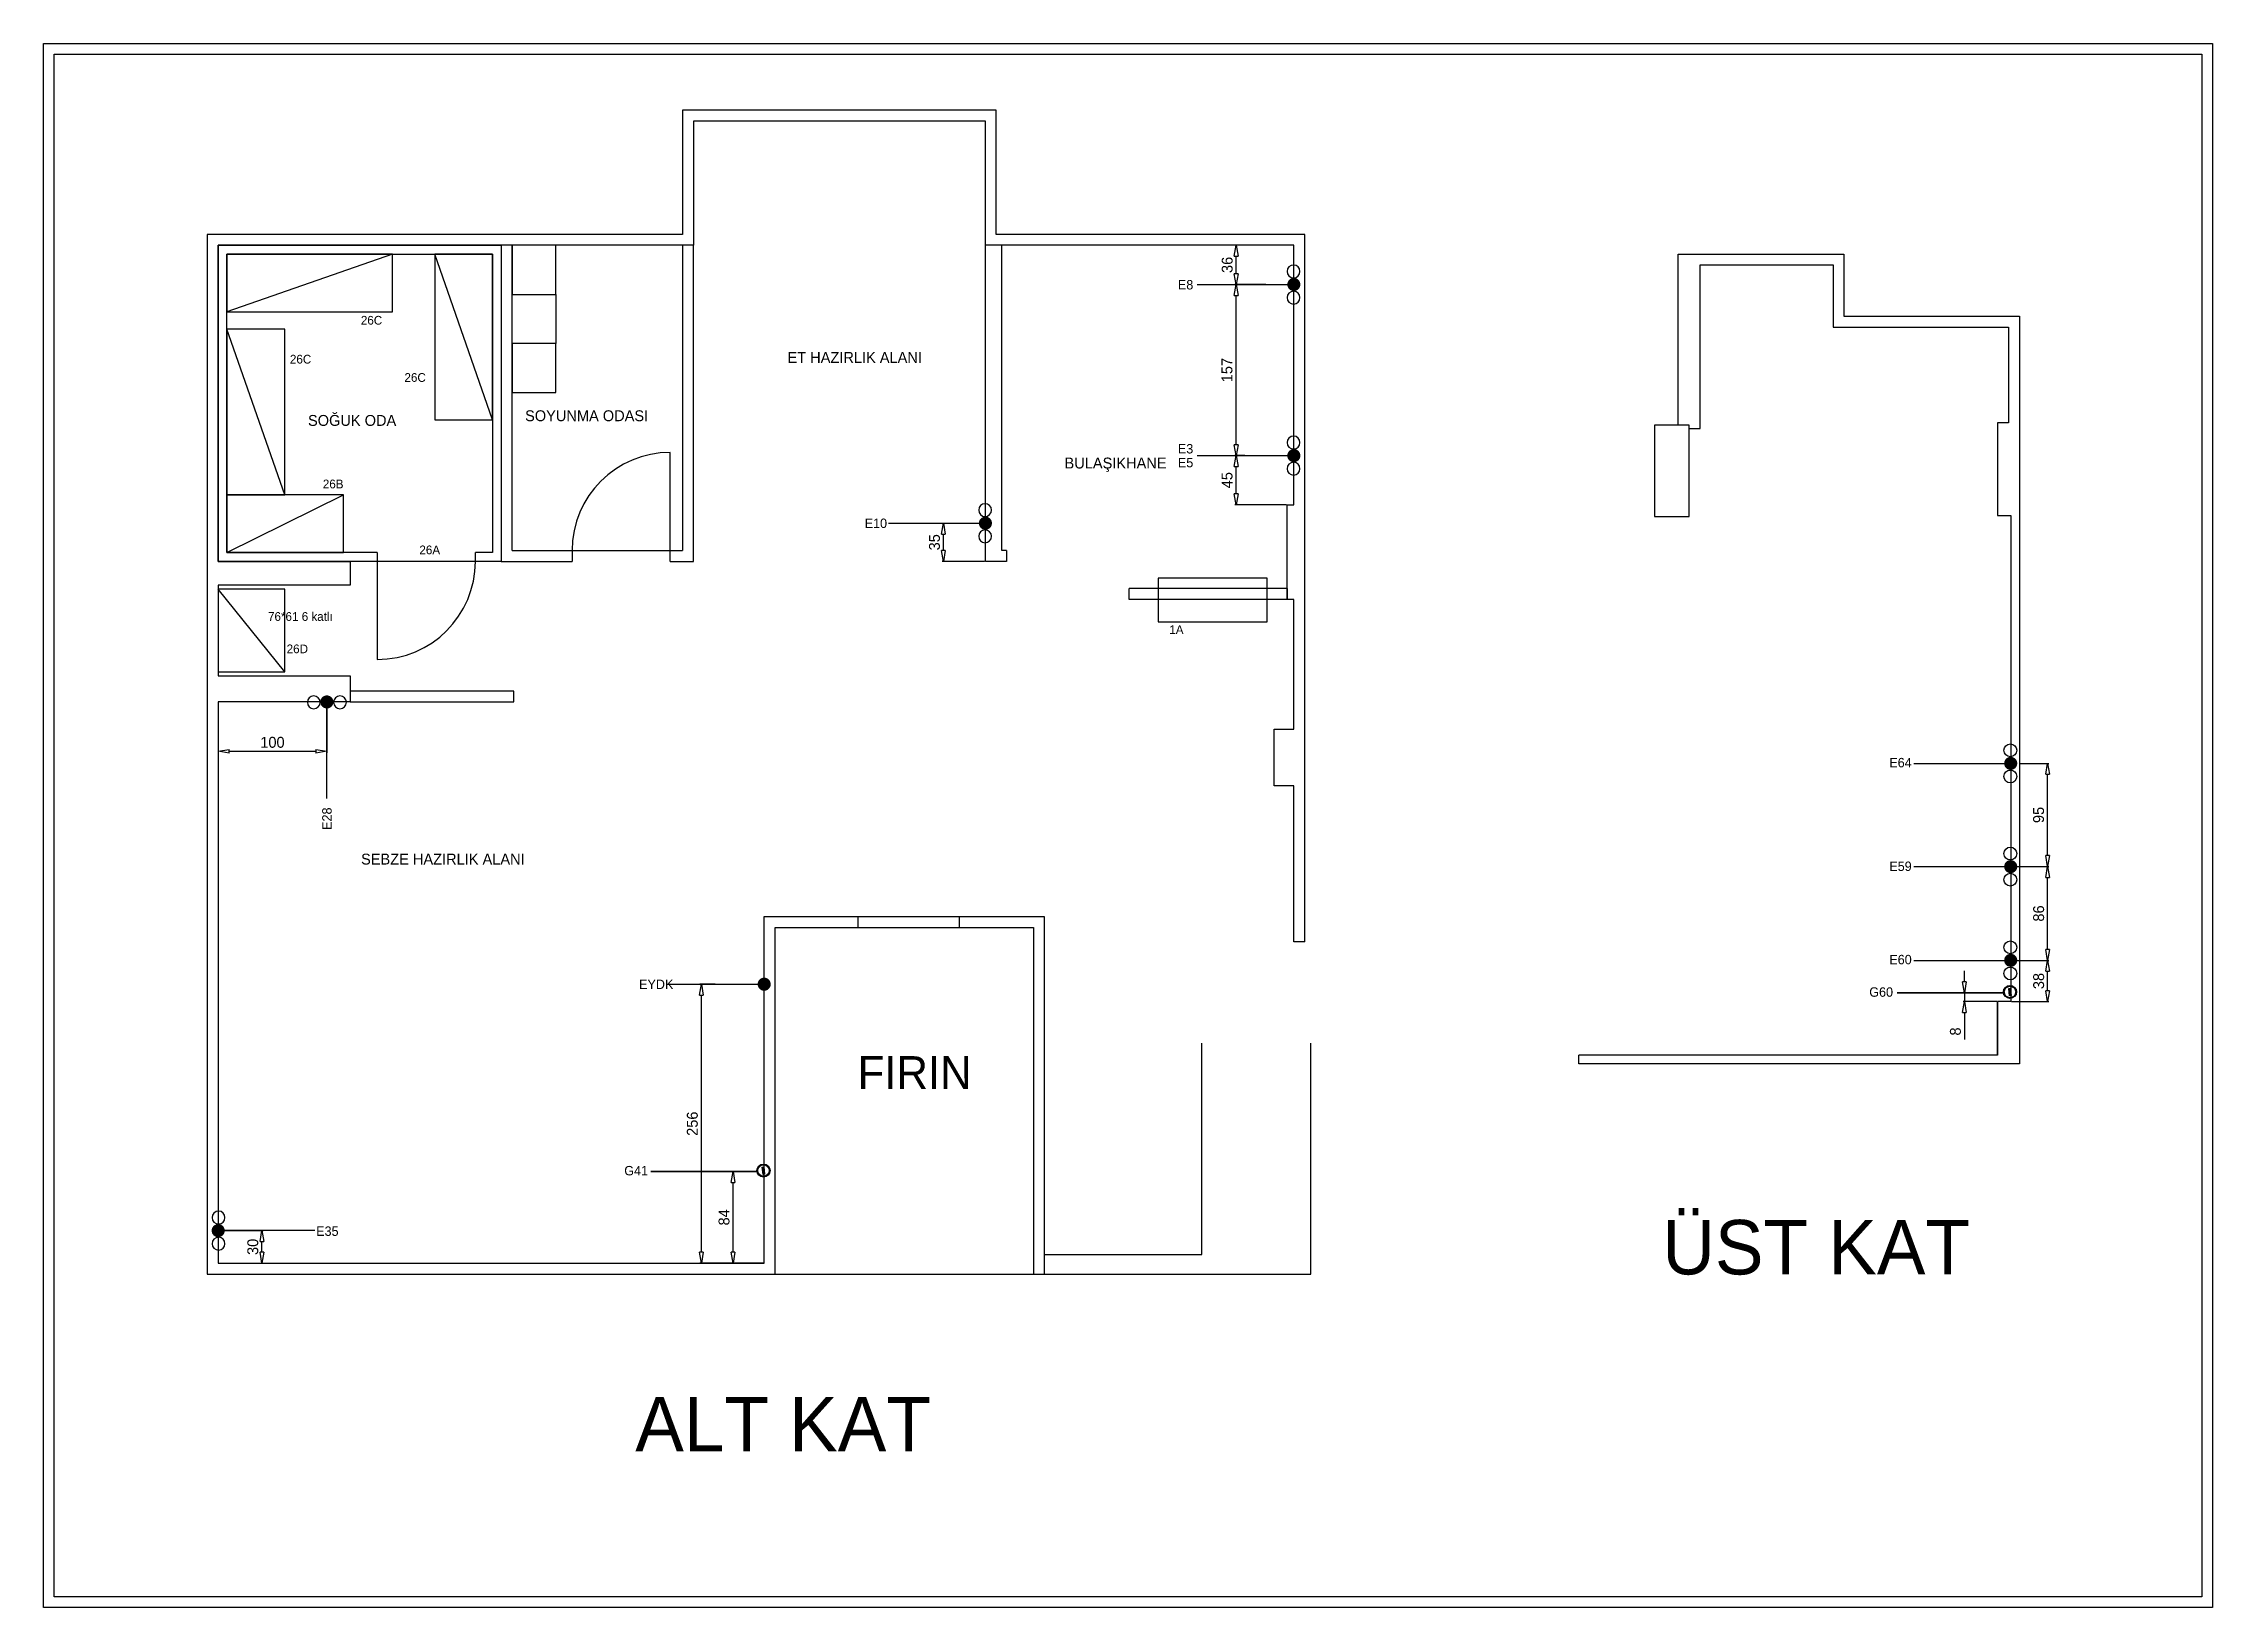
# Model space of a CAD drawing. Header units: millimetres. Extents: x 10921 to 17380, y -4733 to -3298.
# Drawn here: x 15390 to 17380, y -4733 to -3298 of the extents above; entities that cross this region are included whole.
import ezdxf

# ---------------------------------------------------------------- set-up
doc = ezdxf.new("R2010")
doc.units = ezdxf.units.MM
doc.linetypes.add('DASHDOT', pattern=[25.4, 12.7, -6.35, 0, -6.35])
doc.layers.add('ELK', color=1, linetype='Continuous', lineweight=35)
doc.layers.add('GAZ', color=200, linetype='Continuous', lineweight=25)
for name, color, linetype in [('Kıtc-001 Duvar', 6, 'Continuous'), ('Kıtc-002 Çizgi', 7, 'Continuous'), ('Kıtc-008 Rakam', 1, 'Continuous'), ('Kıtc-025 Antet', 7, 'Continuous'), ('S2000-019 Su Tes İşaretler', 5, 'Continuous'), ('S2000-024 Gaz Tes İşaretler', 3, 'Continuous'), ('SIH', 4, 'Continuous'), ('SU', 152, 'Continuous'), ('wall', 4, 'Continuous')]:
    doc.layers.add(name, color=color, linetype=linetype)
doc.styles.get("Standard").update_dxf_attribs({"font": 'stylu.ttf', "height": 10})
doc.styles.add('TAKSİM', font='GOTHIC.TTF', dxfattribs={"height": 20})
doc.dimstyles.new('ISO-25', dxfattribs={"dimtxt": 2.5, "dimasz": 5, "dimexe": 1.25, "dimexo": 0.625, "dimtad": 1, "dimdec": 0, "dimtxsty": 'Standard', "dimblk": 'ARCHTICK', "dimcen": 2.5, "dimclrd": 256, "dimclre": 256, "dimclrt": 256, "dimadec": 0, "dimazin": 0, "dimtfac": 1, "dimtdec": 0, "dimtmove": 0, "dimatfit": 3, "dimldrblk": 'ARCHTICK', "dimfxl": 1, "dimlwd": -1, "dimlwe": -1, "dimarcsym": 0})

msp = doc.modelspace()

# ---------------------------------------------------------------- texts
at = {"layer": 'ELK', "color": 3, "style": 'TAKSİM'}
for s, p in [('G60', (17065.3, -4173)), ('G41', (15922.9, -4336.9))]:
    msp.add_text(s, height=8.64, dxfattribs=at).set_placement(p)
at = {"layer": 'Kıtc-002 Çizgi', "color": 1}
for s, p in [('SOĞUK ODA', (15632.7, -3649.2)), ('SOYUNMA ODASI', (15831.9, -3644.9))]:
    msp.add_text(s, height=10, dxfattribs=at).set_placement(p)
at = {"layer": 'Kıtc-002 Çizgi', "attachment_point": 1}
for s, width, heights, insert, char_height in [('{\\C1;ET HAZIRLIK ALANI}', 142.985, [0], (16072.7, -3581.4), 10), ('{\\C1;BULAŞIKHANE}', 142.985, [0], (16326.9, -3678.3), 10), ('{\\C1;SEBZE HAZIRLIK ALANI}', 142.985, [0], (15681.4, -4041.7), 10), ('FIRIN', 96.627, [0], (16137, -4227.5), 30), ('ÜST KAT ', 374.688, [10.5], (16875.4, -4377.8), 50), ('ALT KAT ', 374.688, [10.5], (15933, -4540.1), 50)]:
    msp.add_mtext_dynamic_manual_height_columns(s, width=width, gutter_width=50, heights=heights, dxfattribs=dict(at, insert=insert, char_height=char_height))
at = {"layer": 'Kıtc-008 Rakam', "color": 1}
for s, p in [('26C', (15681.2, -3556.3)), ('26C', (15616.1, -3592)), ('26C', (15721.2, -3608.8)), ('26B', (15646.3, -3706.5)), ('26A', (15734.9, -3767)), ('76*61 6 katlı', (15596, -3828.1)), ('1A', (16423, -3840.2)), ('26D', (15613.1, -3857.8))]:
    msp.add_text(s, height=8, dxfattribs=at).set_placement(p)
at = {"layer": 'SU', "style": 'TAKSİM'}
for s, p in [('E8', (16430.9, -3524)), ('E3', (16430.9, -3674.5)), ('E5', (16430.9, -3687.2)), ('E10 ', (16143.5, -3742.9)), ('E64', (17083.7, -3962.5)), ('E59', (17083.7, -4057.6)), ('E60', (17083.7, -4143.2)), ('EYDK', (15936.5, -4165.9)), ('E35', (15640.2, -4392.4))]:
    msp.add_text(s, height=8.64, dxfattribs=at).set_placement(p)
msp.add_text('E28', height=8.64, rotation=90, dxfattribs=at).set_placement((15654.4, -4019.9))

# ---------------------------------------------------------------- blocks, each defined once
blk = doc.blocks.new('A$C45BD7F52')
at = {"layer": 'S2000-024 Gaz Tes İşaretler'}
h = blk.add_hatch(color=256, dxfattribs=at)
h.paths.add_polyline_path([(8, 4, 1), (0, 4, 1)])
h.paths.add_polyline_path([(7.5, 4, 1), (0.5, 4, 1)], flags=16)
for radius in [4, 3.5]:
    blk.add_circle((4, 4), radius, dxfattribs=at)
blk = doc.blocks.new('A$C73223F6F')
at = {"layer": 'GAZ'}
blk.add_hatch(color=256, dxfattribs=at).paths.add_polyline_path([(2.6, 6.8), (2.6, 5.4), (9.4, 5.2), (9.4, 6.6)])
blk.add_lwpolyline([(2.6, 6.8), (9.4, 6.6), (9.4, 5.2), (2.6, 5.4)], close=True, dxfattribs=at)
at = {"layer": 'GAZ', "xscale": 1.499999999995655, "yscale": 1.499999999995655, "zscale": 1.499999999995655, "rotation": 358.3670394844737}
blk.add_blockref('A$C45BD7F52', (-0.2, 0.2), dxfattribs=at)
blk = doc.blocks.new('A$C7E7D3E18')
at = {"layer": 'SIH', "linetype": 'Continuous', "const_width": 6}
blk.add_lwpolyline([(3, 6, 1), (9, 6, 1)], format="xyb", close=True, dxfattribs=at)
blk = doc.blocks.new('A$C6E87713E')
at = {"layer": 'S2000-019 Su Tes İşaretler'}
for centre in [(5.9, 6.3), (29.9, 6.3)]:
    blk.add_circle(centre, 5.89, dxfattribs=at)
blk.add_blockref('A$C7E7D3E18', (11.9, 0))
blk = doc.blocks.new('_ClosedBlank')
at = {"color": 0, "linetype": 'ByBlock', "lineweight": -2}
for p, q in [((-1, 0.17), (0, 0)), ((-1, 0.17), (-1, -0.17)), ((0, 0), (-1, -0.17))]:
    blk.add_line(p, q, dxfattribs=at)
blk = doc.blocks.new('*D165')
at = {"layer": 'Defpoints', "color": 0, "transparency": 16777216}
for p in [(16484.4, -3676.5), (16492.9, -3676.5), (16531.3, -3721.5)]:
    blk.add_point(p, dxfattribs=at)
at = {"layer": 'Kıtc-002 Çizgi', "transparency": 16777216}
for p, q in [((16492.3, -3676.5), (16483.1, -3676.5)), ((16484.4, -3711.5), (16484.4, -3686.5)), ((16530.6, -3721.5), (16483.1, -3721.5))]:
    blk.add_line(p, q, dxfattribs=at)
at = {"layer": 'Kıtc-002 Çizgi', "transparency": 16777216, "xscale": 10, "yscale": 10, "zscale": 10}
for p, rotation in [((16484.4, -3676.5), 90), ((16484.4, -3721.5), 270)]:
    blk.add_blockref('_ClosedBlank', p, dxfattribs=dict(at, rotation=rotation))
at = {"layer": 'Kıtc-002 Çizgi', "transparency": 16777216, "insert": (16476.1, -3699), "char_height": 10, "attachment_point": 5, "rotation": 90}
blk.add_mtext('45', dxfattribs=at)
blk = doc.blocks.new('*D166')
at = {"layer": 'Defpoints', "color": 0, "transparency": 16777216}
for p in [(16484.4, -3483.5), (16537.3, -3483.5), (16512.1, -3519.6)]:
    blk.add_point(p, dxfattribs=at)
at = {"layer": 'Kıtc-002 Çizgi', "transparency": 16777216}
for p, q in [((16536.6, -3483.5), (16483.1, -3483.5)), ((16484.4, -3509.6), (16484.4, -3493.5)), ((16511.5, -3519.6), (16483.1, -3519.6))]:
    blk.add_line(p, q, dxfattribs=at)
at = {"layer": 'Kıtc-002 Çizgi', "transparency": 16777216, "xscale": 10, "yscale": 10, "zscale": 10}
for p, rotation in [((16484.4, -3483.5), 90), ((16484.4, -3519.6), 270)]:
    blk.add_blockref('_ClosedBlank', p, dxfattribs=dict(at, rotation=rotation))
at = {"layer": 'Kıtc-002 Çizgi', "transparency": 16777216, "insert": (16476.2, -3501.5), "char_height": 10, "attachment_point": 5, "rotation": 90}
blk.add_mtext('36', dxfattribs=at)
blk = doc.blocks.new('*D167')
at = {"layer": 'Defpoints', "color": 0, "transparency": 16777216}
for p in [(16209.9, -3738.5), (16215.8, -3738.5), (16254.3, -3773.5)]:
    blk.add_point(p, dxfattribs=at)
at = {"layer": 'Kıtc-002 Çizgi', "transparency": 16777216}
for p, q in [((16210.5, -3738.5), (16217, -3738.5)), ((16215.8, -3763.5), (16215.8, -3748.5)), ((16253.6, -3773.5), (16214.5, -3773.5))]:
    blk.add_line(p, q, dxfattribs=at)
at = {"layer": 'Kıtc-002 Çizgi', "transparency": 16777216, "xscale": 10, "yscale": 10, "zscale": 10}
for p, rotation in [((16215.8, -3738.5), 90), ((16215.8, -3773.5), 270)]:
    blk.add_blockref('_ClosedBlank', p, dxfattribs=dict(at, rotation=rotation))
at = {"layer": 'Kıtc-002 Çizgi', "transparency": 16777216, "insert": (16207.6, -3756), "char_height": 10, "attachment_point": 5, "rotation": 90}
blk.add_mtext('35', dxfattribs=at)
blk = doc.blocks.new('*D212')
at = {"layer": 'Defpoints', "color": 0, "transparency": 16777216}
for p in [(15553.3, -4387.5), (15590.4, -4387.5), (15550.3, -4417.5)]:
    blk.add_point(p, dxfattribs=at)
at = {"layer": 'Kıtc-002 Çizgi', "transparency": 16777216}
for p, q in [((15553.9, -4387.5), (15591.6, -4387.5)), ((15590.4, -4407.5), (15590.4, -4397.5)), ((15550.9, -4417.5), (15591.6, -4417.5))]:
    blk.add_line(p, q, dxfattribs=at)
at = {"layer": 'Kıtc-002 Çizgi', "transparency": 16777216, "xscale": 10, "yscale": 10, "zscale": 10}
for p, rotation in [((15590.4, -4387.5), 90), ((15590.4, -4417.5), 270)]:
    blk.add_blockref('_ClosedBlank', p, dxfattribs=dict(at, rotation=rotation))
at = {"layer": 'Kıtc-002 Çizgi', "transparency": 16777216, "insert": (15582.1, -4402.5), "char_height": 10, "attachment_point": 5, "rotation": 90}
blk.add_mtext('30', dxfattribs=at)
blk = doc.blocks.new('*D239')
at = {"layer": 'Defpoints', "color": 0, "transparency": 16777216}
for p in [(17152.6, -4177.5), (17183.1, -4177.5), (17188.5, -4169.3)]:
    blk.add_point(p, dxfattribs=at)
at = {"layer": 'Kıtc-002 Çizgi', "transparency": 16777216}
for p, q in [((17152.6, -4159.3), (17152.6, -4149.3)), ((17187.8, -4169.3), (17151.4, -4169.3)), ((17182.4, -4177.5), (17151.4, -4177.5)), ((17152.6, -4169.3), (17152.6, -4177.5)), ((17152.6, -4187.5), (17152.6, -4212.2))]:
    blk.add_line(p, q, dxfattribs=at)
at = {"layer": 'Kıtc-002 Çizgi', "transparency": 16777216, "xscale": 10, "yscale": 10, "zscale": 10}
for p, rotation in [((17152.6, -4169.3), 270), ((17152.6, -4177.5), 90)]:
    blk.add_blockref('_ClosedBlank', p, dxfattribs=dict(at, rotation=rotation))
at = {"layer": 'Kıtc-002 Çizgi', "transparency": 16777216, "insert": (17144.4, -4204.9), "char_height": 10, "attachment_point": 5, "rotation": 90}
blk.add_mtext('8', dxfattribs=at)
blk = doc.blocks.new('*D240')
at = {"layer": 'Defpoints', "color": 0, "transparency": 16777216}
for p in [(17198.1, -4139.6), (17228.9, -4139.6), (17195.1, -4177.5)]:
    blk.add_point(p, dxfattribs=at)
at = {"layer": 'Kıtc-002 Çizgi', "transparency": 16777216}
for p, q in [((17198.7, -4139.6), (17230.2, -4139.6)), ((17228.9, -4167.5), (17228.9, -4149.6)), ((17195.7, -4177.5), (17230.2, -4177.5))]:
    blk.add_line(p, q, dxfattribs=at)
at = {"layer": 'Kıtc-002 Çizgi', "transparency": 16777216, "xscale": 10, "yscale": 10, "zscale": 10}
for p, rotation in [((17228.9, -4139.6), 90), ((17228.9, -4177.5), 270)]:
    blk.add_blockref('_ClosedBlank', p, dxfattribs=dict(at, rotation=rotation))
at = {"layer": 'Kıtc-002 Çizgi', "transparency": 16777216, "insert": (17220.8, -4158.6), "char_height": 10, "attachment_point": 5, "rotation": 90}
blk.add_mtext('38', dxfattribs=at)
blk = doc.blocks.new('*D241')
at = {"layer": 'Defpoints', "color": 0, "transparency": 16777216}
for p in [(17198.1, -4053.5), (17228.9, -4053.5), (17198.1, -4139.6)]:
    blk.add_point(p, dxfattribs=at)
at = {"layer": 'Kıtc-002 Çizgi', "transparency": 16777216}
for p, q in [((17198.7, -4053.5), (17230.2, -4053.5)), ((17228.9, -4129.6), (17228.9, -4063.5)), ((17198.7, -4139.6), (17230.2, -4139.6))]:
    blk.add_line(p, q, dxfattribs=at)
at = {"layer": 'Kıtc-002 Çizgi', "transparency": 16777216, "xscale": 10, "yscale": 10, "zscale": 10}
for p, rotation in [((17228.9, -4053.5), 90), ((17228.9, -4139.6), 270)]:
    blk.add_blockref('_ClosedBlank', p, dxfattribs=dict(at, rotation=rotation))
at = {"layer": 'Kıtc-002 Çizgi', "transparency": 16777216, "insert": (17220.8, -4096.6), "char_height": 10, "attachment_point": 5, "rotation": 90}
blk.add_mtext('86', dxfattribs=at)
blk = doc.blocks.new('*D242')
at = {"layer": 'Defpoints', "color": 0, "transparency": 16777216}
for p in [(17203.1, -3958.9), (17228.9, -3958.9), (17198.1, -4053.5)]:
    blk.add_point(p, dxfattribs=at)
at = {"layer": 'Kıtc-002 Çizgi', "transparency": 16777216}
for p, q in [((17203.7, -3958.9), (17230.2, -3958.9)), ((17228.9, -4043.5), (17228.9, -3968.9)), ((17198.7, -4053.5), (17230.2, -4053.5))]:
    blk.add_line(p, q, dxfattribs=at)
at = {"layer": 'Kıtc-002 Çizgi', "transparency": 16777216, "xscale": 10, "yscale": 10, "zscale": 10}
for p, rotation in [((17228.9, -3958.9), 90), ((17228.9, -4053.5), 270)]:
    blk.add_blockref('_ClosedBlank', p, dxfattribs=dict(at, rotation=rotation))
at = {"layer": 'Kıtc-002 Çizgi', "transparency": 16777216, "insert": (17220.7, -4006.2), "char_height": 10, "attachment_point": 5, "rotation": 90}
blk.add_mtext('95', dxfattribs=at)
blk = doc.blocks.new('*D243')
at = {"layer": 'Defpoints', "color": 0, "transparency": 16777216}
for p in [(15550.3, -3902.5), (15650, -3902.5), (15650, -3947.8)]:
    blk.add_point(p, dxfattribs=at)
at = {"layer": 'Kıtc-002 Çizgi', "transparency": 16777216}
for p, q in [((15550.3, -3903.1), (15550.3, -3949.1)), ((15650, -3903.1), (15650, -3949.1)), ((15560.3, -3947.8), (15640, -3947.8))]:
    blk.add_line(p, q, dxfattribs=at)
at = {"layer": 'Kıtc-002 Çizgi', "transparency": 16777216, "xscale": 10, "yscale": 10, "zscale": 10, "rotation": 180}
blk.add_blockref('_ClosedBlank', (15550.3, -3947.8), dxfattribs=at)
at = {"layer": 'Kıtc-002 Çizgi', "transparency": 16777216, "xscale": 10, "yscale": 10, "zscale": 10}
blk.add_blockref('_ClosedBlank', (15650, -3947.8), dxfattribs=at)
at = {"layer": 'Kıtc-002 Çizgi', "transparency": 16777216, "insert": (15600.1, -3939.6), "char_height": 10, "attachment_point": 5}
blk.add_mtext('100', dxfattribs=at)
blk = doc.blocks.new('*D244')
at = {"layer": 'Defpoints', "color": 0, "transparency": 16777216}
for p in [(16022.7, -4333.3), (16044.7, -4333.3), (16051.3, -4417.5)]:
    blk.add_point(p, dxfattribs=at)
at = {"layer": 'Kıtc-002 Çizgi', "transparency": 16777216}
for p, q in [((16044, -4333.3), (16021.5, -4333.3)), ((16022.7, -4407.5), (16022.7, -4343.3)), ((16050.6, -4417.5), (16021.5, -4417.5))]:
    blk.add_line(p, q, dxfattribs=at)
at = {"layer": 'Kıtc-002 Çizgi', "transparency": 16777216, "xscale": 10, "yscale": 10, "zscale": 10}
for p, rotation in [((16022.7, -4333.3), 90), ((16022.7, -4417.5), 270)]:
    blk.add_blockref('_ClosedBlank', p, dxfattribs=dict(at, rotation=rotation))
at = {"layer": 'Kıtc-002 Çizgi', "transparency": 16777216, "insert": (16014.5, -4375.4), "char_height": 10, "attachment_point": 5, "rotation": 90}
blk.add_mtext('84', dxfattribs=at)
blk = doc.blocks.new('*D245')
at = {"layer": 'Defpoints', "color": 0, "transparency": 16777216}
for p in [(15993.7, -4161.5), (16006.9, -4161.5), (16051.3, -4417.5)]:
    blk.add_point(p, dxfattribs=at)
at = {"layer": 'Kıtc-002 Çizgi', "transparency": 16777216}
for p, q in [((16006.3, -4161.5), (15992.4, -4161.5)), ((15993.7, -4407.5), (15993.7, -4171.5)), ((16050.6, -4417.5), (15992.4, -4417.5))]:
    blk.add_line(p, q, dxfattribs=at)
at = {"layer": 'Kıtc-002 Çizgi', "transparency": 16777216, "xscale": 10, "yscale": 10, "zscale": 10}
for p, rotation in [((15993.7, -4161.5), 90), ((15993.7, -4417.5), 270)]:
    blk.add_blockref('_ClosedBlank', p, dxfattribs=dict(at, rotation=rotation))
at = {"layer": 'Kıtc-002 Çizgi', "transparency": 16777216, "insert": (15985.4, -4289.5), "char_height": 10, "attachment_point": 5, "rotation": 90}
blk.add_mtext('256', dxfattribs=at)
blk = doc.blocks.new('*D246')
at = {"layer": 'Defpoints', "color": 0, "transparency": 16777216}
for p in [(16484.4, -3519.6), (16497.3, -3519.6), (16492.9, -3676.5)]:
    blk.add_point(p, dxfattribs=at)
at = {"layer": 'Kıtc-002 Çizgi', "transparency": 16777216}
for p, q in [((16496.7, -3519.6), (16483.1, -3519.6)), ((16484.4, -3666.5), (16484.4, -3529.6)), ((16492.3, -3676.5), (16483.1, -3676.5))]:
    blk.add_line(p, q, dxfattribs=at)
at = {"layer": 'Kıtc-002 Çizgi', "transparency": 16777216, "xscale": 10, "yscale": 10, "zscale": 10}
for p, rotation in [((16484.4, -3519.6), 90), ((16484.4, -3676.5), 270)]:
    blk.add_blockref('_ClosedBlank', p, dxfattribs=dict(at, rotation=rotation))
at = {"layer": 'Kıtc-002 Çizgi', "transparency": 16777216, "insert": (16476, -3598), "char_height": 10, "attachment_point": 5, "rotation": 90}
blk.add_mtext('157', dxfattribs=at)

# ---------------------------------------------------------------- dimensions: what is measured, and where the dimension line sits
at = {"layer": 'Kıtc-002 Çizgi'}
for base, p1, p2, override, picture, middle in [((16484.4, -3483.5), (16512.1, -3519.6), (16537.3, -3483.5), {"dimtxt": 10, "dimasz": 10, "dimgap": 3, "dimblk": 'ClosedBlank', "dimcen": 5, "dimtmove": 1, "dimldrblk": 'ClosedBlank', "dimfxl": 0, "dimtfillclr": 256}, '*D166', (16476.2, -3501.5)), ((16484.4, -3519.6), (16492.9, -3676.5), (16497.3, -3519.6), {"dimtxt": 10, "dimasz": 10, "dimgap": 3, "dimblk": 'ClosedBlank', "dimcen": 5, "dimtmove": 1, "dimldrblk": 'ClosedBlank', "dimfxl": 0, "dimtfillclr": 256}, '*D246', (16476, -3598)), ((16484.4, -3676.5), (16531.3, -3721.5), (16492.9, -3676.5), {"dimtxt": 10, "dimasz": 10, "dimgap": 3, "dimblk": 'ClosedBlank', "dimcen": 5, "dimldrblk": 'ClosedBlank', "dimfxl": 0, "dimtfillclr": 256}, '*D165', (16476.1, -3699)), ((16215.8, -3738.5), (16254.3, -3773.5), (16209.9, -3738.5), {"dimtxt": 10, "dimasz": 10, "dimgap": 3, "dimblk": 'ClosedBlank', "dimcen": 5, "dimldrblk": 'ClosedBlank', "dimfxl": 0, "dimtfillclr": 256}, '*D167', (16207.6, -3756)), ((17228.9, -3958.9), (17198.1, -4053.5), (17203.1, -3958.9), {"dimtxt": 10, "dimasz": 10, "dimgap": 3, "dimblk": 'ClosedBlank', "dimcen": 5, "dimtmove": 1, "dimldrblk": 'ClosedBlank', "dimfxl": 0, "dimtfillclr": 256}, '*D242', (17220.7, -4006.2)), ((17228.9, -4053.5), (17198.1, -4139.6), (17198.1, -4053.5), {"dimtxt": 10, "dimasz": 10, "dimgap": 3, "dimblk": 'ClosedBlank', "dimcen": 5, "dimtmove": 1, "dimldrblk": 'ClosedBlank', "dimfxl": 0, "dimtfillclr": 256}, '*D241', (17220.8, -4096.6)), ((17228.9, -4139.6), (17195.1, -4177.5), (17198.1, -4139.6), {"dimtxt": 10, "dimasz": 10, "dimgap": 3, "dimblk": 'ClosedBlank', "dimcen": 5, "dimldrblk": 'ClosedBlank', "dimfxl": 0, "dimtfillclr": 256}, '*D240', (17220.8, -4158.6)), ((17152.6, -4177.5), (17188.5, -4169.3), (17183.1, -4177.5), {"dimtxt": 10, "dimasz": 10, "dimgap": 3, "dimblk": 'ClosedBlank', "dimcen": 5, "dimldrblk": 'ClosedBlank', "dimfxl": 0, "dimtfillclr": 256}, '*D239', (17144.4, -4204.9)), ((15993.7, -4161.5), (16051.3, -4417.5), (16006.9, -4161.5), {"dimtxt": 10, "dimasz": 10, "dimgap": 3, "dimblk": 'ClosedBlank', "dimcen": 5, "dimldrblk": 'ClosedBlank', "dimfxl": 0, "dimtfillclr": 256}, '*D245', (15985.4, -4289.5)), ((16022.7, -4333.3), (16051.3, -4417.5), (16044.7, -4333.3), {"dimtxt": 10, "dimasz": 10, "dimgap": 3, "dimblk": 'ClosedBlank', "dimcen": 5, "dimldrblk": 'ClosedBlank', "dimfxl": 0, "dimtfillclr": 256}, '*D244', (16014.5, -4375.4)), ((15590.4, -4387.5), (15550.3, -4417.5), (15553.3, -4387.5), {"dimtxt": 10, "dimasz": 10, "dimgap": 3, "dimblk": 'ClosedBlank', "dimcen": 5, "dimldrblk": 'ClosedBlank', "dimfxl": 0, "dimtfillclr": 256}, '*D212', (15582.1, -4402.5))]:
    dim = msp.add_linear_dim(base=base, p1=p1, p2=p2, angle=90, dimstyle='ISO-25', override=override, dxfattribs=at)
    dim.commit()
    dim.dimension.update_dxf_attribs({"geometry": picture, "text_midpoint": middle})
dim = msp.add_linear_dim(base=(15650, -3947.8), p1=(15550.3, -3902.5), p2=(15650, -3902.5), dimstyle='ISO-25', override={"dimtxt": 10, "dimasz": 10, "dimgap": 3, "dimblk": 'ClosedBlank', "dimcen": 5, "dimldrblk": 'ClosedBlank', "dimfxl": 0, "dimtfillclr": 256}, dxfattribs=at)
dim.commit()
dim.dimension.update_dxf_attribs({"geometry": '*D243', "text_midpoint": (15600.1, -3939.6)})

# ---------------------------------------------------------------- linework, layer by layer
at = {"layer": 'ELK', "color": 3}
for p, q in [((17188.5, -4169.3), (17091, -4169.3)), ((16044.7, -4333.3), (15947.2, -4333.3))]:
    msp.add_line(p, q, dxfattribs=at)
at = {"layer": 'Kıtc-001 Duvar'}
for p, q in [((15810.1, -3483.5), (15810.1, -3773.5)), ((15820.1, -3763.5), (15820.1, -3483.5)), ((15976.3, -3483.5), (15976.3, -3763.5)), ((15986.3, -3773.5), (15986.3, -3483.5)), ((16254.3, -3773.5), (16254.3, -3483.5)), ((16269.3, -3763.5), (16269.3, -3483.5)), ((16890.1, -3491.5), (17042.1, -3491.5)), ((16890.1, -3648.5), (16890.1, -3491.5)), ((16910.1, -3501.5), (17032.1, -3501.5)), ((16910.1, -3651.5), (16910.1, -3501.5)), ((17032.1, -3501.5), (17032.1, -3558.5)), ((17042.1, -3491.5), (17042.1, -3548.5)), ((17032.1, -3558.5), (17193.1, -3558.5)), ((17042.1, -3548.5), (17203.1, -3548.5)), ((17193.1, -3558.5), (17193.1, -3637.5)), ((17203.1, -3548.5), (17203.1, -4234.5)), ((17193.1, -3637.5), (17193.1, -3646.5)), ((16900.1, -3651.5), (16910.1, -3651.5)), ((17193.1, -3646.5), (17183.1, -3646.5)), ((17183.1, -3646.5), (17183.1, -3731.5)), ((15965.1, -3773.5), (15965.1, -3673.5)), ((17183.1, -3731.5), (17195.1, -3731.5)), ((17195.1, -3731.5), (17195.1, -4177.5)), ((15810.1, -3773.5), (15875.1, -3773.5)), ((15820.1, -3763.5), (15976.3, -3763.5)), ((15875.1, -3763.5), (15875.1, -3773.5)), ((15965.1, -3773.5), (15986.3, -3773.5)), ((16273.8, -3773.5), (16254.3, -3773.5)), ((16273.8, -3763.5), (16269.3, -3763.5)), ((16273.8, -3763.5), (16273.8, -3773.5)), ((16531.3, -3798.5), (16386.3, -3798.5)), ((16386.3, -3808.5), (16386.3, -3798.5)), ((16531.3, -3798.5), (16531.3, -3808.5)), ((16531.3, -3808.5), (16386.3, -3808.5)), ((16137.3, -4099.5), (16137.3, -4109.5)), ((16230.3, -4099.5), (16230.3, -4109.5)), ((16547.3, -4122.5), (16537.3, -4122.5)), ((17195.1, -4177.5), (17183.1, -4177.5)), ((16453, -4409.5), (16453, -4215.7)), ((16553, -4427.5), (16553, -4215.7)), ((16798.9, -4234.5), (16798.9, -4226.5)), ((17183.1, -4226.5), (16798.9, -4226.5)), ((17203.1, -4234.5), (16798.9, -4234.5)), ((16308.3, -4409.5), (16453, -4409.5)), ((16061.3, -4427.5), (16308.3, -4427.5)), ((16308.3, -4427.5), (16553, -4427.5))]:
    msp.add_line(p, q, dxfattribs=at)
for points in [[(16547.3, -4122.5), (16547.3, -3969.5), (16547.3, -3969.5), (16547.3, -3937.5), (16547.3, -3937.5), (16547.3, -3798.5), (16547.3, -3798.5), (16547.3, -3731.5), (16547.3, -3731.5), (16547.3, -3473.5), (16264.3, -3473.5), (16264.3, -3359.5), (15976.3, -3359.5), (15976.3, -3473.5), (15540.3, -3473.5), (15540.3, -3783.5), (15540.3, -3783.5), (15540.3, -3785.5), (15540.3, -3785.5), (15540.3, -3888.5), (15540.3, -3888.5), (15540.3, -3892.5), (15540.3, -3892.5), (15540.3, -4427.5), (16061.3, -4427.5), (16061.3, -4109.5), (16137.3, -4109.5), (16230.3, -4109.5), (16298.3, -4109.5), (16298.3, -4427.5)], [(16537.3, -4122.5), (16537.3, -3979.5), (16519.3, -3979.5), (16519.3, -3927.5), (16537.3, -3927.5), (16537.3, -3808.5), (16531.3, -3808.5), (16531.3, -3721.5), (16537.3, -3721.5), (16537.3, -3483.5), (16254.3, -3483.5), (16254.3, -3369.5), (15986.3, -3369.5), (15986.3, -3483.5), (15550.3, -3483.5), (15550.3, -3773.5), (15671.3, -3773.5), (15671.3, -3795.5), (15550.3, -3795.5), (15550.3, -3878.5), (15671.3, -3878.5), (15671.3, -3902.5), (15550.3, -3902.5), (15550.3, -4417.5), (16051.3, -4417.5), (16051.3, -4099.5), (16137.3, -4099.5), (16230.3, -4099.5), (16308.3, -4099.5), (16308.3, -4427.5)]]:
    msp.add_lwpolyline(points, dxfattribs=at)
for points in [[(16868.1, -3648.5), (16868.1, -3732.5), (16900.1, -3732.5), (16900.1, -3648.5)], [(15671.3, -3902.5), (15821.5, -3902.5), (15821.5, -3892.5), (15671.3, -3892.5)], [(17183.1, -4177.5), (17183.1, -4177.5), (17183.1, -4226.5), (17183.1, -4226.5)]]:
    msp.add_lwpolyline(points, close=True, dxfattribs=at)
msp.add_arc((15965.1, -3763.5), 90, 90, 180, dxfattribs=at)
at = {"layer": 'Kıtc-002 Çizgi'}
for p, q in [((15710.3, -3491.5), (15558.3, -3544.5)), ((15802.1, -3643.5), (15749.1, -3491.5)), ((15611.3, -3712.5), (15558.3, -3560.5)), ((15558.3, -3765.5), (15665.3, -3712.5)), ((15696.3, -3765.5), (15696.3, -3863.5)), ((15786.3, -3773.5), (15786.3, -3765.5)), ((15611.3, -3875), (15550.3, -3799))]:
    msp.add_line(p, q, dxfattribs=at)
for points in [[(15550.3, -3483.5), (15810.1, -3483.5), (15810.1, -3773.5), (15550.3, -3773.5)], [(15710.3, -3491.5), (15558.3, -3491.5), (15558.3, -3544.5), (15710.3, -3544.5)], [(15802.1, -3643.5), (15802.1, -3491.5), (15749.1, -3491.5), (15749.1, -3643.5)], [(15860.1, -3528.5), (15860.1, -3483.5), (15820.1, -3483.5), (15820.1, -3528.5)], [(15860.1, -3528.5), (15860.1, -3573.5), (15820.1, -3573.5), (15820.1, -3528.5)], [(15611.3, -3712.5), (15611.3, -3560.5), (15558.3, -3560.5), (15558.3, -3712.5)], [(15860.1, -3618.5), (15860.1, -3573.5), (15820.1, -3573.5), (15820.1, -3618.5)], [(15558.3, -3765.5), (15665.3, -3765.5), (15665.3, -3712.5), (15558.3, -3712.5)], [(15611.3, -3875), (15611.3, -3799), (15550.3, -3799), (15550.3, -3875)], [(16412.9, -3828.9), (16512.9, -3828.9), (16512.9, -3788.9), (16412.9, -3788.9)]]:
    msp.add_lwpolyline(points, close=True, dxfattribs=at)
msp.add_lwpolyline([(15696.3, -3765.5), (15558.3, -3765.5), (15558.3, -3491.5), (15802.1, -3491.5), (15802.1, -3765.5), (15786.3, -3765.5)], dxfattribs=at)
msp.add_arc((15696.3, -3773.5), 90, 270, 0, dxfattribs=at)
at = {"layer": 'Kıtc-025 Antet'}
for points in [[(17380.4, -3298.2), (17380.4, -4733.5), (15389.9, -4733.5), (15389.9, -3298.2)], [(17370.4, -3308.2), (17370.4, -4723.5), (15399.9, -4723.5), (15399.9, -3308.2)]]:
    msp.add_lwpolyline(points, close=True, dxfattribs=at)
at = {"layer": 'SU'}
for p, q in [((16448.5, -3519.6), (16537.3, -3519.6)), ((16448.5, -3676.5), (16537.3, -3676.5)), ((16165.5, -3738.5), (16254.3, -3738.5)), ((15650, -3991.2), (15650, -3902.5)), ((17106.3, -3958.9), (17195.1, -3958.9)), ((17106.3, -4053.5), (17195.1, -4053.5)), ((17106.3, -4139.6), (17195.1, -4139.6)), ((15962.5, -4161.5), (16051.3, -4161.5)), ((15639, -4387.5), (15550.3, -4387.5))]:
    msp.add_line(p, q, dxfattribs=at)

# ---------------------------------------------------------------- block references
at = {"xscale": -1, "rotation": 90}
msp.add_blockref('A$C7E7D3E18', (16057.3, -4155.5), dxfattribs=at)
at = {"layer": 'GAZ', "color": 3, "rotation": 278.4543032596013}
for p in [(17187.6, -4163.6), (16043.8, -4327.5)]:
    msp.add_blockref('A$C73223F6F', p, dxfattribs=at)
at = {"layer": 'wall', "color": 0, "linetype": 'DASHDOT', "xscale": -1}
for p, rotation in [((16543.3, -3501.6), 90), ((16543.3, -3658.6), 90), ((16260.3, -3720.6), 90), ((15632.1, -3896.5), 180), ((15544.3, -4405.5), 270)]:
    msp.add_blockref('A$C6E87713E', p, dxfattribs=dict(at, rotation=rotation))
at = {"layer": 'wall', "color": 0, "linetype": 'DASHDOT', "rotation": 90.00000000000001}
for p in [(17201.1, -3976.8), (17201.1, -4071.5), (17201.1, -4157.5)]:
    msp.add_blockref('A$C6E87713E', p, dxfattribs=at)

msp.set_redraw_order([(e.dxf.handle, doc.entitydb.next_handle()) for e in msp.query("TEXT MTEXT ATTDEF DIMENSION ARC_DIMENSION")])  # texts and dimensions are drawn at this point

doc.saveas('drawing.dxf')
